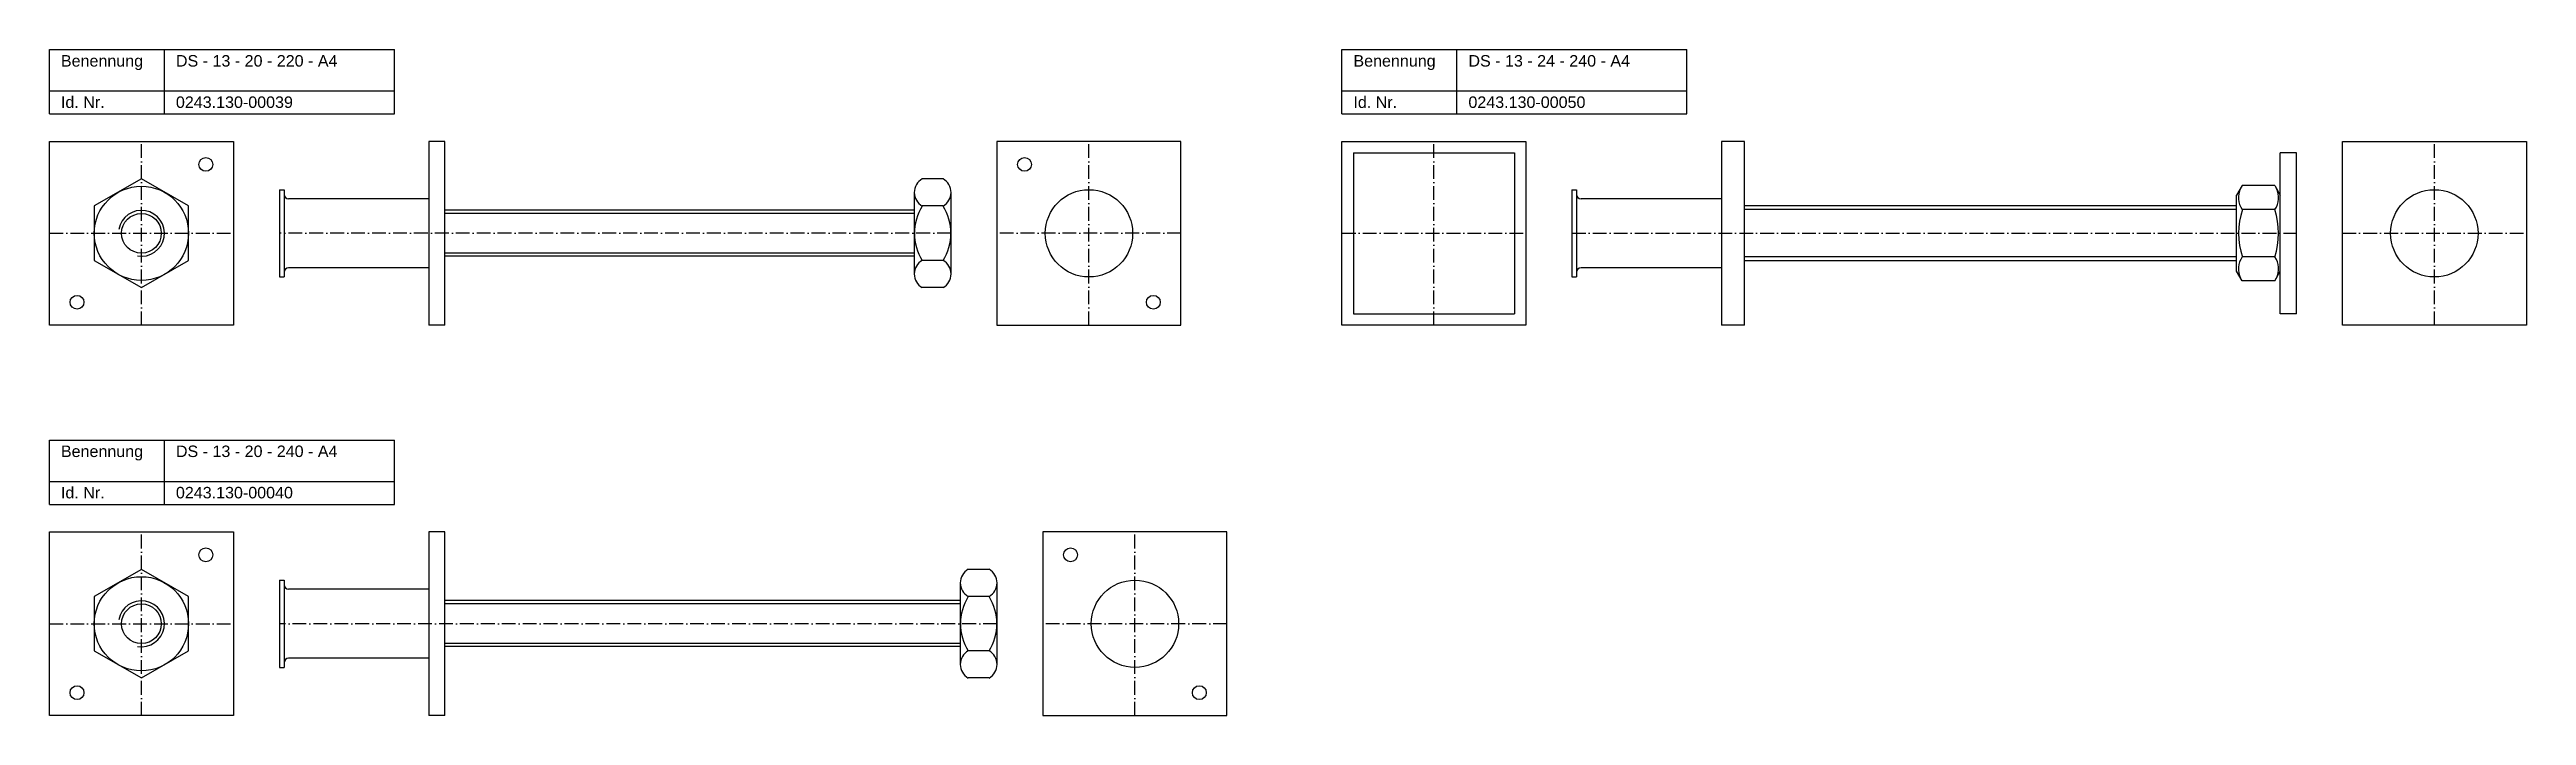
# Model space of a CAD drawing. Header units: millimetres. Extents: x 77 to 2545, y 1116 to 2936.
# Drawn here: x 1468 to 2545, y 1116 to 1406 of the extents above; entities that cross this region are included whole.
import ezdxf

# ---------------------------------------------------------------- set-up
doc = ezdxf.new("R2010")
doc.units = ezdxf.units.MM
doc.header["$LTSCALE"] = 0.5
doc.linetypes.add('achse', pattern=[18, 12, -3, 0, -3])
doc.layers.add('HALFEN', color=2, linetype='CONTINUOUS')
doc.styles.add('ARIAL50', font='ARIAL.TTF', dxfattribs={"height": 5})

msp = doc.modelspace()

# ---------------------------------------------------------------- texts
at = {"layer": 'HALFEN', "style": 'ARIAL50'}
for s, p in [('Benennung', (1473.2, 1398.8)), ('DS - 13 - 20 - 220 - A4', (1523.2, 1398.8)), ('Benennung', (2035.2, 1398.8)), ('DS - 13 - 24 - 240 - A4', (2085.2, 1398.8)), ('Id. Nr.', (1473.2, 1380.8)), ('0243.130-00039', (1523.2, 1380.8)), ('Id. Nr.', (2035.2, 1380.8)), ('0243.130-00050', (2085.2, 1380.8)), ('Benennung', (1473.2, 1228.8)), ('DS - 13 - 20 - 240 - A4', (1523.2, 1228.8)), ('Id. Nr.', (1473.2, 1210.8)), ('0243.130-00040', (1523.2, 1210.8))]:
    msp.add_text(s, height=5, dxfattribs=at).set_placement(p)

# ---------------------------------------------------------------- linework, layer by layer
at = {"layer": 'HALFEN'}
for p, q in [((1468.2, 1406.2), (1618.2, 1406.2)), ((1468.2, 1378.2), (1468.2, 1406.2)), ((1518.2, 1378.2), (1518.2, 1406.2)), ((1618.2, 1378.2), (1618.2, 1406.2)), ((2030.2, 1406.2), (2180.2, 1406.2)), ((2030.2, 1378.2), (2030.2, 1406.2)), ((2080.2, 1378.2), (2080.2, 1406.2)), ((2180.2, 1378.2), (2180.2, 1406.2)), ((1468.2, 1388.2), (1618.2, 1388.2)), ((2030.2, 1388.2), (2180.2, 1388.2)), ((1468.2, 1378.2), (1618.2, 1378.2)), ((2030.2, 1378.2), (2180.2, 1378.2)), ((1468.2, 1366.2), (1548.2, 1366.2)), ((1468.2, 1286.2), (1468.2, 1366.2)), ((1548.2, 1366.2), (1548.2, 1286.2)), ((1633.2, 1366.2), (1633.2, 1286.2)), ((1640.2, 1366.2), (1633.2, 1366.2)), ((1640.2, 1286.2), (1640.2, 1366.2)), ((1960.2, 1366.2), (1880.2, 1366.2)), ((1880.2, 1366.2), (1880.2, 1286.2)), ((1960.2, 1286.2), (1960.2, 1366.2)), ((2030.2, 1366.2), (2110.2, 1366.2)), ((2030.2, 1286.2), (2030.2, 1366.2)), ((2035.2, 1361.2), (2105.2, 1361.2)), ((2035.2, 1361.2), (2035.2, 1291.2)), ((2105.2, 1361.2), (2105.2, 1291.2)), ((2110.2, 1366.2), (2110.2, 1286.2)), ((2195.2, 1366.2), (2195.2, 1286.2)), ((2205.2, 1366.2), (2195.2, 1366.2)), ((2205.2, 1286.2), (2205.2, 1366.2)), ((2445.2, 1361.2), (2438.2, 1361.2)), ((2438.2, 1291.2), (2438.2, 1361.2)), ((2445.2, 1291.2), (2445.2, 1361.2)), ((2465.2, 1366.2), (2545.2, 1366.2)), ((2465.2, 1286.2), (2465.2, 1366.2)), ((2545.2, 1366.2), (2545.2, 1286.2)), ((1856.8, 1349.9), (1847.7, 1349.9)), ((2421.7, 1347), (2419.2, 1342.8)), ((2435.8, 1347), (2421.7, 1347)), ((2435.8, 1347), (2438.2, 1342.8)), ((1568.2, 1345.2), (1568.2, 1307.2)), ((1568.2, 1345.2), (1570.2, 1345.2)), ((1570.2, 1345.2), (1570.2, 1307.2)), ((1633.2, 1341.2), (1572.2, 1341.2)), ((1844.2, 1336.3), (1640.2, 1336.3)), ((1844.2, 1344), (1844.2, 1308.5)), ((1856.8, 1338.1), (1847.7, 1338.1)), ((1860.2, 1344), (1860.2, 1308.5)), ((2130.2, 1345.2), (2132.2, 1345.2)), ((2130.2, 1345.2), (2130.2, 1307.2)), ((2132.2, 1345.2), (2132.2, 1307.2)), ((2195.2, 1341.2), (2134.2, 1341.2)), ((2419.2, 1338.2), (2205.2, 1338.2)), ((2419.2, 1336.6), (2205.2, 1336.6)), ((2419.2, 1309.7), (2419.2, 1342.8)), ((2435.8, 1336.6), (2421.7, 1336.6)), ((1844.2, 1334.9), (1640.2, 1334.9)), ((1844.2, 1317.6), (1640.2, 1317.6)), ((1844.2, 1316.3), (1640.2, 1316.3)), ((1856.8, 1314.4), (1847.7, 1314.4)), ((2419.2, 1315.9), (2205.2, 1315.9)), ((2419.2, 1314.2), (2205.2, 1314.2)), ((2435.8, 1315.9), (2421.7, 1315.9)), ((1568.2, 1307.2), (1570.2, 1307.2)), ((1633.2, 1311.2), (1572.2, 1311.2)), ((2130.2, 1307.2), (2132.2, 1307.2)), ((2195.2, 1311.2), (2134.2, 1311.2)), ((2421.7, 1305.5), (2419.2, 1309.7)), ((2435.8, 1305.5), (2421.7, 1305.5)), ((2435.8, 1305.5), (2438.2, 1309.7)), ((1856.8, 1302.6), (1847.7, 1302.6)), ((1548.2, 1286.2), (1468.2, 1286.2)), ((1640.2, 1286.2), (1633.2, 1286.2)), ((1880.2, 1286.2), (1960.2, 1286.2)), ((2110.2, 1286.2), (2030.2, 1286.2)), ((2035.2, 1291.2), (2105.2, 1291.2)), ((2205.2, 1286.2), (2195.2, 1286.2)), ((2445.2, 1291.2), (2438.2, 1291.2)), ((2545.2, 1286.2), (2465.2, 1286.2)), ((1468.2, 1236.2), (1618.2, 1236.2)), ((1468.2, 1208.2), (1468.2, 1236.2)), ((1518.2, 1208.2), (1518.2, 1236.2)), ((1618.2, 1208.2), (1618.2, 1236.2)), ((1468.2, 1218.2), (1618.2, 1218.2)), ((1468.2, 1208.2), (1618.2, 1208.2)), ((1468.2, 1196.2), (1548.2, 1196.2)), ((1468.2, 1116.2), (1468.2, 1196.2)), ((1548.2, 1196.2), (1548.2, 1116.2)), ((1633.2, 1196.2), (1633.2, 1116.2)), ((1640.2, 1196.2), (1633.2, 1196.2)), ((1640.2, 1116.2), (1640.2, 1196.2)), ((1980.2, 1196.2), (1900.2, 1196.2)), ((1900.2, 1196.2), (1900.2, 1116.2)), ((1980.2, 1116.2), (1980.2, 1196.2)), ((1568.2, 1175.2), (1570.2, 1175.2)), ((1568.2, 1175.2), (1568.2, 1137.2)), ((1570.2, 1175.2), (1570.2, 1137.2)), ((1864.2, 1174), (1864.2, 1138.5)), ((1876.8, 1179.9), (1867.7, 1179.9)), ((1880.2, 1174), (1880.2, 1138.5)), ((1633.2, 1171.2), (1572.2, 1171.2)), ((1864.2, 1166.3), (1640.2, 1166.3)), ((1864.2, 1164.9), (1640.2, 1164.9)), ((1876.8, 1168.1), (1867.7, 1168.1)), ((1864.2, 1147.6), (1640.2, 1147.6)), ((1864.2, 1146.3), (1640.2, 1146.3)), ((1876.8, 1144.4), (1867.7, 1144.4)), ((1568.2, 1137.2), (1570.2, 1137.2)), ((1633.2, 1141.2), (1572.2, 1141.2)), ((1876.8, 1132.6), (1867.7, 1132.6)), ((1548.2, 1116.2), (1468.2, 1116.2)), ((1640.2, 1116.2), (1633.2, 1116.2)), ((1900.2, 1116.2), (1980.2, 1116.2))]:
    msp.add_line(p, q, dxfattribs=at)
at = {"layer": 'HALFEN', "color": 1, "linetype": 'achse'}
for p, q in [((1508.2, 1286.2), (1508.2, 1366.2)), ((1920.2, 1286.2), (1920.2, 1366.2)), ((2070.2, 1286.2), (2070.2, 1366.2)), ((2505.2, 1286.2), (2505.2, 1366.2)), ((1468.2, 1326.2), (1548.2, 1326.2)), ((1860.2, 1326.2), (1568.2, 1326.2)), ((1960.2, 1326.2), (1880.2, 1326.2)), ((2030.2, 1326.2), (2110.2, 1326.2)), ((2130.2, 1326.2), (2445.2, 1326.2)), ((2465.2, 1326.2), (2545.2, 1326.2)), ((1508.2, 1116.2), (1508.2, 1196.2)), ((1940.2, 1116.2), (1940.2, 1196.2)), ((1468.2, 1156.2), (1548.2, 1156.2)), ((1880.2, 1156.2), (1568.2, 1156.2)), ((1980.2, 1156.2), (1900.2, 1156.2))]:
    msp.add_line(p, q, dxfattribs=at)
at = {"layer": 'HALFEN'}
for points in [[(1487.7, 1314.4), (1508.2, 1302.6), (1528.7, 1314.4), (1528.7, 1338.1), (1508.2, 1349.9), (1487.7, 1338.1)], [(1487.7, 1144.4), (1508.2, 1132.6), (1528.7, 1144.4), (1528.7, 1168.1), (1508.2, 1179.9), (1487.7, 1168.1)]]:
    msp.add_lwpolyline(points, close=True, dxfattribs=at)
for centre, radius in [((1536.2, 1356.2), 3), ((1892.2, 1356.2), 3), ((1508.2, 1326.2), 20.5), ((1920.2, 1326.2), 19), ((2505.2, 1326.2), 19), ((1508.2, 1326.2), 8.65), ((1480.2, 1296.2), 3), ((1948.2, 1296.2), 3), ((1536.2, 1186.2), 3), ((1912.2, 1186.2), 3), ((1508.2, 1156.2), 20.5), ((1940.2, 1156.2), 19), ((1508.2, 1156.2), 8.65), ((1480.2, 1126.2), 3), ((1968.2, 1126.2), 3)]:
    msp.add_circle(centre, radius, dxfattribs=at)
for centre, radius, start, end in [((1851.1, 1344), 6.83, 120, 240), ((1853.4, 1344), 6.83, 300, 60), ((1572.2, 1343.2), 2, 180, 270), ((1866.5, 1326.2), 22.2, 147.7958, 212.2042), ((1838, 1326.2), 22.2, 327.7958, 32.2042), ((2134.2, 1343.2), 2, 180, 270), ((2429.2, 1341.8), 9.19, 154.4385, 214.4385), ((2454.4, 1326.2), 34.3, 162.383, 197.617), ((2428.3, 1341.8), 9.19, 325.5615, 25.5615), ((2403.1, 1326.2), 34.3, 342.383, 17.617), ((1851.1, 1308.5), 6.83, 120, 240), ((1853.4, 1308.5), 6.83, 300, 60), ((2429.2, 1310.7), 9.19, 145.5615, 205.5615), ((2428.3, 1310.7), 9.19, 334.4385, 34.4385), ((1572.2, 1309.2), 2, 90, 180), ((2134.2, 1309.2), 2, 90, 180), ((1871.1, 1174), 6.83, 120, 240), ((1873.4, 1174), 6.83, 300, 60), ((1572.2, 1173.2), 2, 180, 270), ((1886.5, 1156.2), 22.2, 147.7958, 212.2042), ((1858, 1156.2), 22.2, 327.7958, 32.2042), ((1871.1, 1138.5), 6.83, 120, 240), ((1873.4, 1138.5), 6.83, 300, 60), ((1572.2, 1139.2), 2, 90, 180)]:
    msp.add_arc(centre, radius, start, end, dxfattribs=at)
at = {"layer": 'HALFEN', "color": 1}
for centre in [(1508.2, 1326.2), (1508.2, 1156.2)]:
    msp.add_arc(centre, 10, 260, 170, dxfattribs=at)

msp.set_redraw_order([(e.dxf.handle, doc.entitydb.next_handle()) for e in msp.query("TEXT MTEXT ATTDEF DIMENSION ARC_DIMENSION")])  # texts and dimensions are drawn at this point

doc.saveas('drawing.dxf')
